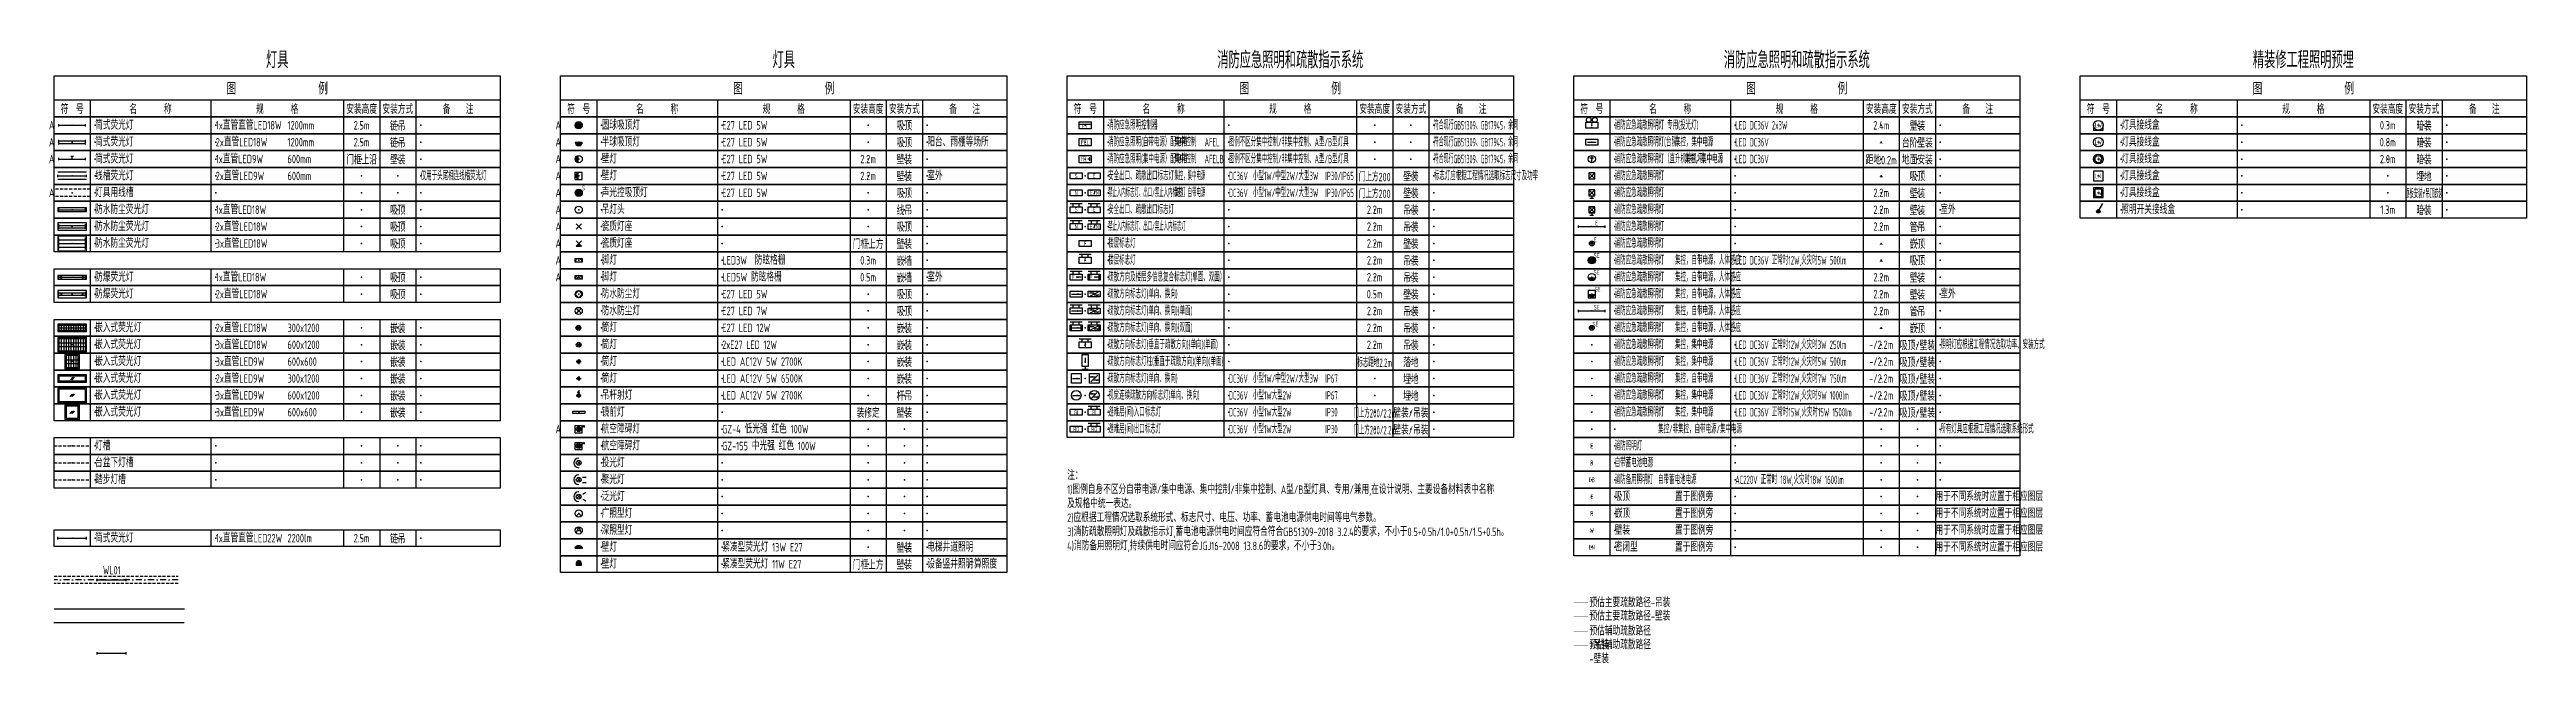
# Model space of a CAD drawing. Header units: millimetres. Extents: x -1040173 to 349982, y -145921 to 298175.
# Drawn here: x -524307 to -421618, y -17282 to 7806 of the extents above; entities that cross this region are included whole.
import ezdxf
from ezdxf.enums import TextEntityAlignment as Align

# ---------------------------------------------------------------- set-up
doc = ezdxf.new("R2010")
doc.units = ezdxf.units.MM
doc.header["$LTSCALE"] = 500
doc.header["$MEASUREMENT"] = 0
doc.linetypes.add('DASHDOT', pattern=[1, 0.5, -0.25, 0, -0.25])
doc.linetypes.add('HIDDEN', pattern=[0.375, 0.25, -0.125])
doc.layers.get('0').update_dxf_attribs({"color": 255, "linetype": 'CONTINUOUS'})
for name, color, linetype, plot in [('E-LANE-CENTER', 2, 'CONTINUOUS', False), ('E-LITE-CENTER', 5, 'DASHDOT', False), ('E-LITE-CENTER-JOIN', 1, 'CONTINUOUS', False), ('预估主要疏散路径-吊装', 96, 'HIDDEN', False), ('预估主要疏散路径-壁装', 96, 'CONTINUOUS', False), ('预估辅助疏散路径-吊装', 71, 'HIDDEN', False), ('预估辅助疏散路径-壁装', 71, 'CONTINUOUS', False)]:
    doc.layers.add(name, color=color, linetype=linetype, plot=plot)
for name, color, linetype in [('E-LITE-DEVC', 3, 'CONTINUOUS'), ('E-LITE-LITE', 3, 'CONTINUOUS'), ('E-LITE-LITE2', 3, 'HIDDEN'), ('E-POWR-EQPM', 3, 'CONTINUOUS'), ('E-UNIV-DIAG', 2, 'CONTINUOUS'), ('E-UNIV-EL', 140, 'CONTINUOUS'), ('E-UNIV-EL2', 40, 'HIDDEN'), ('E-UNIV-NOTE', 6, 'CONTINUOUS')]:
    doc.layers.add(name, color=color, linetype=linetype)
doc.styles.add('TH-STYLE3', font='tssdeng.shx', dxfattribs={"width": 0.7, "bigfont": 'tssdchn.shx'})

msp = doc.modelspace()

# ---------------------------------------------------------------- texts
at = {"layer": 'E-LITE-LITE', "style": 'TH-STYLE3', "width": 0.7}
for s, p in [('B', (-460368, -9336)), ('E', (-460368, -8636)), ('EB', (-460368, -10036)), ('C', (-460368, -10736)), ('W', (-460368, -12136)), ('R', (-460368, -11436)), ('EN', (-460368, -12836))]:
    msp.add_text(s, height=200, dxfattribs=at).set_placement(p, align=Align.MIDDLE)
at = {"layer": 'E-UNIV-NOTE', "style": 'TH-STYLE3'}
for s, height, width, p in [('灯具', 700, 0.7, (-514868, 7414)), ('灯具', 700, 0.7, (-493868, 7414)), ('消防应急照明和疏散指示系统', 700, 0.7, (-472868, 7414)), ('消防应急照明和疏散指示系统', 700, 0.7, (-451868, 7414)), ('精装修工程照明预埋', 700, 0.7, (-430868, 7414)), ('A', 350, 0.7, (-524218, 4664)), ('A', 350, 0.7, (-524218, 3964)), ('A', 350, 0.7, (-503218, 4664)), ('A', 350, 0.7, (-503218, 3964)), ('0.8m', 350, 0.7, (-427368, 3964)), ('0.3m', 350, 0.7, (-427368, 4664)), ('暗装', 350, 0.7, (-425868, 4664)), ('暗装', 350, 0.7, (-425868, 3964)), ('A', 350, 0.7, (-524218, 3264)), ('A', 350, 0.7, (-503218, 3264)), ('2.0m', 350, 0.7, (-427368, 3264)), ('暗装', 350, 0.7, (-425868, 3264)), ('A', 350, 0.7, (-503218, 2564)), ('顶板安装/吊顶嵌装', 350, 0.4, (-425868, 1864)), ('埋地', 350, 0.7, (-425868, 2564)), ('A', 350, 0.7, (-524218, 1864)), ('A', 350, 0.7, (-503218, 1864)), ('A', 350, 0.7, (-503218, 1164)), ('1.3m', 350, 0.7, (-427368, 1164)), ('暗装', 350, 0.7, (-425868, 1164)), ('A', 350, 0.7, (-503218, 464)), ('A', 350, 0.7, (-503218, -236)), ('A', 350, 0.7, (-503218, -936)), ('A', 350, 0.7, (-503218, -1636)), ('A', 350, 0.7, (-503218, -7936))]:
    msp.add_text(s, height=height, dxfattribs=dict(at, width=width)).set_placement(p, align=Align.MIDDLE)
at = {"layer": 'E-UNIV-NOTE', "linetype": 'Continuous', "style": 'TH-STYLE3'}
for s, width, p in [('简式荧光灯', 0.7, (-522418, 4664)), ('简式荧光灯', 0.7, (-522418, 3964)), ('1x直管直管LED18W', 0.7, (-517418, 4664)), ('2x直管LED18W', 0.7, (-517418, 3964)), ('1200mm', 0.7, (-514440, 4664)), ('1200mm', 0.7, (-514440, 3964)), ('半球吸顶灯', 0.7, (-501418, 3964)), ('圆球吸顶灯', 0.7, (-501418, 4664)), ('E27 LED 5W', 0.7, (-496418, 4664)), ('E27 LED 5W', 0.7, (-496418, 3964)), ('阳台、雨棚等场所', 0.7, (-487918, 3964)), ('消防应急照明控制器', 0.5, (-480418, 4664)), ('消防应急照明(自带电源）配电箱', 0.5, (-480418, 3964)), ('集中控制', 0.5, (-477668, 3964)), ('AFEL', 0.5, (-476418, 3964)), ('符合现行GB51309、GB17945，余同', 0.45, (-466918, 4664)), ('符合现行GB51309、GB17945，余同', 0.45, (-466918, 3964)), ('消防应急疏散照明灯 专用(投光灯)', 0.5, (-459418, 4664)), ('消防应急疏散照明灯(台阶）', 0.5, (-459418, 3964)), ('集控，集中电源', 0.5, (-456918, 3964)), ('LED DC36V 2x3W', 0.5, (-454418, 4664)), ('LED DC36V', 0.5, (-454418, 3964)), ('灯具接线盒', 0.7, (-438418, 4664)), ('灯具接线盒', 0.7, (-438418, 3964)), ('简式荧光灯', 0.7, (-522418, 3264)), ('1x直管LED9W', 0.7, (-517418, 3264)), ('600mm', 0.7, (-514440, 3264)), ('壁灯', 0.7, (-501418, 3264)), ('E27 LED 5W', 0.7, (-496418, 3264)), ('消防应急照明(集中电源）配电箱', 0.5, (-480418, 3264)), ('集中控制', 0.5, (-477668, 3264)), ('AFELB', 0.5, (-476418, 3264)), ('符合现行GB51309、GB17945，余同', 0.45, (-466918, 3264)), ('消防应急疏散照明灯（直升机停机坪）', 0.5, (-459418, 3264)), ('集控，集中电源', 0.5, (-456518, 3264)), ('LED DC36V', 0.5, (-454418, 3264)), ('灯具接线盒', 0.7, (-438418, 3264)), ('灯具用线槽', 0.7, (-522418, 1864)), ('线槽荧光灯', 0.7, (-522418, 2564)), ('2x直管LED9W', 0.7, (-517418, 2564)), ('600mm', 0.7, (-514440, 2564)), ('仅用于头尾相连线槽荧光灯', 0.5, (-508918, 2564)), ('壁灯', 0.7, (-501418, 2564)), ('声光控吸顶灯', 0.7, (-501418, 1864)), ('E27 LED 5W', 0.7, (-496418, 2564)), ('室外', 0.7, (-487918, 2564)), ('禁止入内标志灯、出口/禁止入内标志灯', 0.4, (-480418, 1864)), ('安全出口、疏散出口标志灯', 0.5, (-480418, 2564)), ('集控，集中电源', 0.4, (-477668, 2564)), ('集控，自带电源', 0.4, (-477668, 1864)), ('DC36V', 0.5, (-475418, 2564)), ('小型1W/中型2W/大型3W', 0.5, (-474418, 2564)), ('小型1W/中型2W/大型3W', 0.5, (-474418, 1864)), ('IP30/IP65', 0.5, (-471418, 2564)), ('消防应急疏散照明灯', 0.5, (-459418, 2564)), ('消防应急疏散照明灯', 0.5, (-459418, 1864)), ('灯具接线盒', 0.7, (-438418, 2564)), ('灯具接线盒', 0.7, (-438418, 1864)), ('防水防尘荧光灯', 0.7, (-522418, 1164)), ('1x直管LED18W', 0.7, (-517418, 1164)), ('吊灯头', 0.7, (-501418, 1164)), ('E27 LED 5W', 0.7, (-496418, 1864)), ('安全出口、疏散出口标志灯', 0.5, (-480418, 1164)), ('DC36V', 0.5, (-475418, 1864)), ('IP30/IP65', 0.5, (-471418, 1864)), ('消防应急疏散照明灯', 0.5, (-459418, 1164)), ('室外', 0.7, (-445918, 1164)), ('防水防尘荧光灯', 0.7, (-522418, 464)), ('2x直管LED18W', 0.7, (-517418, 464)), ('瓷质灯座', 0.7, (-501418, 464)), ('禁止入内标志灯、出口/禁止入内标志灯', 0.4, (-480418, 464)), ('消防应急疏散照明灯', 0.5, (-459418, 464)), ('防水防尘荧光灯', 0.7, (-522418, -236)), ('3x直管LED18W', 0.7, (-517418, -236)), ('脚灯', 0.7, (-501418, -936)), ('瓷质灯座', 0.7, (-501418, -236)), ('LED3W  防眩格栅', 0.7, (-496418, -936)), ('楼层标志灯', 0.5, (-480418, -236)), ('楼层标志灯', 0.5, (-480418, -936)), ('消防应急疏散照明灯', 0.5, (-459418, -236)), ('消防应急疏散照明灯', 0.5, (-459418, -936)), ('集控，自带电源，人体感应', 0.5, (-456918, -936)), ('LED DC36V 正常时12W,火灾时5W 500lm', 0.5, (-454418, -936)), ('防爆荧光灯', 0.7, (-522418, -1636)), ('1x直管LED18W', 0.7, (-517418, -1636)), ('脚灯', 0.7, (-501418, -1636)), ('LED5W 防眩格栅', 0.7, (-496418, -1636)), ('室外', 0.7, (-487918, -1636)), ('疏散方向及楼层多信息复合标志灯(单面、双面）', 0.5, (-480418, -1636)), ('消防应急疏散照明灯', 0.5, (-459418, -1636)), ('集控，自带电源，人体感应', 0.5, (-456918, -1636)), ('防爆荧光灯', 0.7, (-522418, -2336)), ('2x直管LED18W', 0.7, (-517418, -2336)), ('防水防尘灯', 0.7, (-501418, -2336)), ('防水防尘灯', 0.7, (-501418, -3036)), ('E27 LED 5W', 0.7, (-496418, -2336)), ('E27 LED 7W', 0.7, (-496418, -3036)), ('疏散方向标志灯(单向、换向)', 0.5, (-480418, -2336)), ('疏散方向标志灯(单向、换向)(单面)', 0.5, (-480418, -3036)), ('消防应急疏散照明灯', 0.5, (-459418, -2336)), ('消防应急疏散照明灯', 0.5, (-459418, -3036)), ('集控，自带电源，人体感应', 0.5, (-456918, -2336)), ('集控，自带电源，人体感应', 0.5, (-456918, -3036)), ('室外', 0.7, (-445918, -2336)), ('嵌入式荧光灯', 0.7, (-522418, -3736)), ('2x直管LED18W', 0.7, (-517418, -3736)), ('300x1200', 0.7, (-514440, -3736)), ('筒灯', 0.7, (-501418, -3736)), ('E27 LED 12W', 0.7, (-496418, -3736)), ('疏散方向标志灯(单向、换向)(双面)', 0.5, (-480418, -3736)), ('消防应急疏散照明灯', 0.5, (-459418, -3736)), ('集控，自带电源，人体感应', 0.5, (-456918, -3736)), ('嵌入式荧光灯', 0.7, (-522418, -4436)), ('嵌入式荧光灯', 0.7, (-522418, -5136)), ('3x直管LED18W', 0.7, (-517418, -4436)), ('3x直管LED9W', 0.7, (-517418, -5136)), ('600x1200', 0.7, (-514440, -4436)), ('600x600', 0.7, (-514440, -5136)), ('筒灯', 0.7, (-501418, -4436)), ('筒灯', 0.7, (-501418, -5136)), ('2xE27 LED 12W', 0.6, (-496418, -4436)), ('LED AC12V 5W 2700K', 0.7, (-496418, -5136)), ('疏散方向标志灯(垂直于疏散方向)(单向)(单面)', 0.5, (-480418, -4436)), ('疏散方向标志灯柱(垂直于疏散方向)(单向)(单面)', 0.5, (-480418, -5136)), ('消防应急疏散照明灯', 0.5, (-459418, -4436)), ('消防应急疏散照明灯', 0.5, (-459418, -5136)), ('集控，集中电源', 0.5, (-456918, -4436)), ('集控，集中电源', 0.5, (-456918, -5136)), ('LED DC36V 正常时12W,火灾时3W 250lm', 0.5, (-454418, -4436)), ('LED DC36V 正常时12W,火灾时5W 500lm', 0.5, (-454418, -5136)), ('嵌入式荧光灯', 0.7, (-522418, -5836)), ('2x直管LED9W', 0.7, (-517418, -5836)), ('300x1200', 0.7, (-514440, -5836)), ('筒灯', 0.7, (-501418, -5836)), ('LED AC12V 5W 6500K', 0.7, (-496418, -5836)), ('疏散方向标志灯(单向、换向)', 0.5, (-480418, -5836)), ('DC36V', 0.5, (-475418, -5836)), ('小型1W/中型2W/大型3W', 0.5, (-474418, -5836)), ('IP67', 0.5, (-471418, -5836)), ('消防应急疏散照明灯', 0.5, (-459418, -5836)), ('集控，自带电源', 0.5, (-456918, -5836)), ('LED DC36V 正常时12W,火灾时7W 750lm', 0.5, (-454418, -5836)), ('嵌入式荧光灯', 0.7, (-522418, -6536)), ('嵌入式荧光灯', 0.7, (-522418, -7236)), ('3x直管LED9W', 0.7, (-517418, -6536)), ('3x直管LED9W', 0.7, (-517418, -7236)), ('600x1200', 0.7, (-514440, -6536)), ('600x600', 0.7, (-514440, -7236)), ('镜前灯', 0.7, (-501418, -7236)), ('吊杆射灯', 0.7, (-501418, -6536)), ('LED AC12V 5W 2700K', 0.7, (-496418, -6536)), ('避难层(间)入口标志灯', 0.5, (-480418, -7236)), ('视觉连续疏散方向标志灯(单向、换向)', 0.5, (-480418, -6536)), ('DC36V', 0.5, (-475418, -6536)), ('DC36V', 0.5, (-475418, -7236)), ('小型1W大型2W', 0.5, (-474418, -6536)), ('小型1W大型2W', 0.5, (-474418, -7236)), ('IP67', 0.5, (-471418, -6536)), ('IP30', 0.5, (-471418, -7236)), ('消防应急疏散照明灯', 0.5, (-459418, -6536)), ('消防应急疏散照明灯', 0.5, (-459418, -7236)), ('集控，集中电源', 0.5, (-456918, -6536)), ('集控，集中电源', 0.5, (-456918, -7236)), ('LED DC36V 正常时12W,火灾时9W 1000lm', 0.5, (-454418, -6536)), ('LED DC36V 正常时15W,火灾时15W 1500lm', 0.5, (-454418, -7236)), ('航空障碍灯', 0.7, (-501418, -7936)), ('GZ-4 低光强 红色 100W', 0.7, (-496418, -7936)), ('避难层(间)出口标志灯', 0.5, (-480418, -7936)), ('DC36V', 0.5, (-475418, -7936)), ('小型1W大型2W', 0.5, (-474418, -7936)), ('IP30', 0.5, (-471418, -7936)), ('集控/非集控，自带电源/集中电源', 0.5, (-457618, -7936)), ('灯槽', 0.7, (-522418, -8636)), ('台盆下灯槽', 0.7, (-522418, -9336)), ('航空障碍灯', 0.7, (-501418, -8636)), ('投光灯', 0.7, (-501418, -9336)), ('GZ-155 中光强 红色 100W', 0.7, (-496418, -8636)), ('消防照明灯', 0.5, (-459418, -8636)), ('自带蓄电池电源', 0.5, (-459418, -9336)), ('踏步灯槽', 0.7, (-522418, -10036)), ('聚光灯', 0.7, (-501418, -10036)), ('消防备用照明灯', 0.5, (-459418, -10036)), ('自带蓄电池电源', 0.5, (-457618, -10036)), ('AC220V 正常时 18W,火灾时18W 1600lm', 0.5, (-454418, -10036)), ('广照型灯', 0.7, (-501418, -11436)), ('泛光灯', 0.7, (-501418, -10736)), ('简式荧光灯', 0.7, (-522418, -12457)), ('1x直管直管LED22W', 0.7, (-517418, -12457)), ('2200lm', 0.7, (-514440, -12457)), ('深照型灯', 0.7, (-501418, -12136)), ('壁灯', 0.7, (-501418, -12836)), ('壁灯', 0.7, (-501418, -13536)), ('紧凑型荧光灯 13W E27', 0.7, (-496418, -12836)), ('紧凑型荧光灯 11W E27', 0.7, (-496418, -13536)), ('设备竖井照明', 0.7, (-487918, -13536)), ('电梯井道照明', 0.7, (-487918, -12836))]:
    msp.add_text(s, height=350, dxfattribs=dict(at, width=width)).set_placement(p, align=Align.MIDDLE_LEFT)
for s, width, p in [('2.5m', 0.7, (-511368, 4664)), ('2.5m', 0.7, (-511368, 3964)), ('链吊', 0.7, (-509868, 4664)), ('链吊', 0.7, (-509868, 3964)), ('吸顶', 0.7, (-488868, 4664)), ('吸顶', 0.7, (-488868, 3964)), ('2.4m', 0.7, (-448368, 4664)), ('台阶壁装', 0.7, (-446868, 3964)), ('壁装', 0.7, (-446868, 4664)), ('门框上沿', 0.7, (-511368, 3264)), ('壁装', 0.7, (-509868, 3264)), ('2.2m', 0.7, (-490368, 3264)), ('壁装', 0.7, (-488868, 3264)), ('距地0.2m', 0.7, (-448368, 3264)), ('-', 0.7, (-448368, 3964)), ('地面安装', 0.7, (-446868, 3264)), ('2.2m', 0.7, (-490368, 2564)), ('壁装', 0.7, (-488868, 2564)), ('门上方200', 0.6, (-469368, 2564)), ('门上方200', 0.6, (-469368, 1864)), ('壁装', 0.7, (-467868, 2564)), ('壁装', 0.7, (-467868, 1864)), ('-', 0.7, (-448368, 2564)), ('壁装', 0.7, (-446868, 1864)), ('吸顶', 0.7, (-446868, 2564)), ('吸顶', 0.7, (-509868, 1164)), ('线吊', 0.7, (-488868, 1164)), ('吸顶', 0.7, (-488868, 1864)), ('2.2m', 0.7, (-469368, 1164)), ('吊装', 0.7, (-467868, 1164)), ('2.2m', 0.7, (-448368, 1864)), ('2.2m', 0.7, (-448368, 1164)), ('壁装', 0.7, (-446868, 1164)), ('吸顶', 0.7, (-509868, 464)), ('吸顶', 0.7, (-488868, 464)), ('2.2m', 0.7, (-469368, 464)), ('吊装', 0.7, (-467868, 464)), ('2.2m', 0.7, (-448368, 464)), ('管吊', 0.7, (-446868, 464)), ('吸顶', 0.7, (-509868, -236)), ('门框上方', 0.7, (-490368, -236)), ('0.3m', 0.7, (-490368, -936)), ('壁装', 0.7, (-488868, -236)), ('嵌墙', 0.7, (-488868, -936)), ('2.2m', 0.7, (-469368, -236)), ('2.2m', 0.7, (-469368, -936)), ('壁装', 0.7, (-467868, -236)), ('吊装', 0.7, (-467868, -936)), ('-', 0.7, (-448368, -236)), ('-', 0.7, (-448368, -936)), ('嵌顶', 0.7, (-446868, -236)), ('吸顶', 0.7, (-446868, -936)), ('吸顶', 0.7, (-509868, -1636)), ('0.5m', 0.7, (-490368, -1636)), ('嵌墙', 0.7, (-488868, -1636)), ('嵌墙', 0.7, (-488868, -1636)), ('2.2m', 0.7, (-469368, -1636)), ('吊装', 0.7, (-467868, -1636)), ('2.2m', 0.7, (-448368, -1636)), ('壁装', 0.7, (-446868, -1636)), ('吸顶', 0.7, (-509868, -2336)), ('吸顶', 0.7, (-488868, -2336)), ('吸顶', 0.7, (-488868, -3036)), ('0.5m', 0.7, (-469368, -2336)), ('2.2m', 0.7, (-469368, -3036)), ('壁装', 0.7, (-467868, -2336)), ('吊装', 0.7, (-467868, -3036)), ('2.2m', 0.7, (-448368, -2336)), ('2.2m', 0.7, (-448368, -3036)), ('壁装', 0.7, (-446868, -2336)), ('管吊', 0.7, (-446868, -3036)), ('嵌装', 0.7, (-509868, -3736)), ('嵌装', 0.7, (-488868, -3736)), ('2.2m', 0.7, (-469368, -3736)), ('吊装', 0.7, (-467868, -3736)), ('-', 0.7, (-448368, -3736)), ('嵌顶', 0.7, (-446868, -3736)), ('嵌装', 0.7, (-509868, -4436)), ('嵌装', 0.7, (-509868, -5136)), ('嵌装', 0.7, (-488868, -4436)), ('嵌装', 0.7, (-488868, -5136)), ('标志距地2.2m', 0.5, (-469368, -5136)), ('2.2m', 0.7, (-469368, -4436)), ('落地', 0.7, (-467868, -5136)), ('吊装', 0.7, (-467868, -4436)), ('-/2.2m', 0.7, (-448368, -4436)), ('-/2.2m', 0.7, (-448368, -5136)), ('吸顶/壁装', 0.7, (-446868, -4436)), ('吸顶/壁装', 0.7, (-446868, -5136)), ('嵌装', 0.7, (-509868, -5836)), ('嵌装', 0.7, (-488868, -5836)), ('埋地', 0.7, (-467868, -5836)), ('-/2.2m', 0.7, (-448368, -5836)), ('吸顶/壁装', 0.7, (-446868, -5836)), ('嵌装', 0.7, (-509868, -6536)), ('嵌装', 0.7, (-509868, -7236)), ('装修定', 0.7, (-490368, -7236)), ('杆吊', 0.7, (-488868, -6536)), ('壁装', 0.7, (-488868, -7236)), ('门上方200/2.2m', 0.5, (-469368, -7236)), ('壁装/吊装', 0.7, (-467868, -7236)), ('埋地', 0.7, (-467868, -6536)), ('-/2.2m', 0.7, (-448368, -6536)), ('-/2.2m', 0.7, (-448368, -7236)), ('吸顶/壁装', 0.7, (-446868, -6536)), ('吸顶/壁装', 0.7, (-446868, -7236)), ('门上方200/2.2m', 0.5, (-469368, -7936)), ('壁装/吊装', 0.7, (-467868, -7936)), ('2.5m', 0.7, (-511368, -12457)), ('链吊', 0.7, (-509868, -12457)), ('门框上方', 0.7, (-490368, -13536)), ('壁装', 0.7, (-488868, -12836)), ('壁装', 0.7, (-488868, -13536))]:
    msp.add_text(s, height=350, dxfattribs=dict(at, width=width)).set_placement(p, align=Align.MIDDLE)
at = {"layer": 'E-UNIV-NOTE', "color": 1, "style": 'TH-STYLE3'}
for s, width, p in [('图例不区分集中控制/非集中控制、A型/B型灯具', 0.5, (-475418, 3964)), ('图例不区分集中控制/非集中控制、A型/B型灯具', 0.5, (-475418, 3264)), ('标志灯应根据工程情况选取标志尺寸及功率', 0.5, (-466918, 2564)), ('照明灯应根据工程情况选取功率、安装方式', 0.5, (-445918, -4436)), ('所有灯具应根据工程情况选取系统形式', 0.5, (-445918, -7936)), ('置于图例旁', 0.7, (-456918, -10736)), ('置于图例旁', 0.7, (-456918, -11436)), ('用于不同系统时应置于相应图层', 0.7, (-446118, -10736)), ('用于不同系统时应置于相应图层', 0.7, (-446118, -11436)), ('置于图例旁', 0.7, (-456918, -12136)), ('用于不同系统时应置于相应图层', 0.7, (-446118, -12136)), ('计算照度', 0.7, (-486297, -13536)), ('置于图例旁', 0.7, (-456918, -12836)), ('用于不同系统时应置于相应图层', 0.7, (-446118, -12836))]:
    msp.add_text(s, height=350, dxfattribs=dict(at, width=width)).set_placement(p, align=Align.MIDDLE_LEFT)
at = {"layer": 'E-UNIV-NOTE', "style": 'TH-STYLE3', "width": 0.7}
for s, p in [('照明开关接线盒', (-438418, 1164)), ('嵌顶', (-459418, -11436)), ('吸顶', (-459418, -10736)), ('壁装', (-459418, -12136)), ('密闭型', (-459418, -12836))]:
    msp.add_text(s, height=350, dxfattribs=at).set_placement(p, align=Align.MIDDLE_LEFT)
at = {"layer": 'E-UNIV-NOTE', "color": 6, "style": 'TH-STYLE3', "width": 0.65}
msp.add_text('WL01', height=350, rotation=360, dxfattribs=at).set_placement((-521727, -13790), align=Align.MIDDLE_CENTER)
at = {"layer": 'E-UNIV-NOTE', "insert": (-482118, -9686), "char_height": 350, "attachment_point": 1, "style": 'TH-STYLE3'}
msp.add_mtext_dynamic_manual_height_columns('{\\W0.7;注：\\P1)图例自身不区分自带电源/集中电源、集中控制/非集中控制、A型/B型灯具、专用/兼用,在设计说明、主要设备材料表中名称及规格中统一表达。\\P2)应根据工程情况选取系统形式、标志尺寸、电压、功率、蓄电池电源供电时间等电气参数。\\P3)消防疏散照明灯及疏散指示灯,蓄电池电源供电时间应符合符合GB51309-2018 3.2.4的要求，不小于0.5+0.5h/1.0+0.5h/1.5+0.5h。\\P4)消防备用照明灯,持续供电时间应符合JGJ16-2008 13.8.6的要求，不小于3.0h。}', width=17880.07, gutter_width=900, heights=[0], dxfattribs=at)
at = {"layer": '预估主要疏散路径-吊装', "linetype": 'HIDDEN', "insert": (-460465, -14964), "char_height": 350, "width": 3807.13, "attachment_point": 1, "style": 'TH-STYLE3'}
msp.add_mtext('预估主要疏散路径-吊装', dxfattribs=at)
at = {"layer": '预估主要疏散路径-壁装', "insert": (-460465, -15521), "char_height": 350, "width": 3218.69, "attachment_point": 1, "style": 'TH-STYLE3'}
msp.add_mtext('预估主要疏散路径-壁装', dxfattribs=at)
at = {"layer": '预估辅助疏散路径-吊装', "insert": (-460465, -16140), "char_height": 350, "width": 2707.47, "attachment_point": 1, "style": 'TH-STYLE3'}
msp.add_mtext('预估辅助疏散路径-吊装', dxfattribs=at)
at = {"layer": '预估辅助疏散路径-壁装', "insert": (-460465, -16709), "char_height": 350, "width": 2707.47, "attachment_point": 1, "style": 'TH-STYLE3'}
msp.add_mtext('预估辅助疏散路径-壁装', dxfattribs=at)

# ---------------------------------------------------------------- blocks, each defined once
blk = doc.blocks.new('E-BKTS2')
for p, q in [((0, 0), (185, 0)), ((0, -7), (0, 0)), ((185, 0), (185, -7)), ((185, -7), (0, -7))]:
    blk.add_line(p, q)
at = {"linetype": 'Continuous'}
for p, q in [((15, 0), (15, -7)), ((65, 0), (65, -7)), ((120, 0), (120, -7)), ((135, 0), (135, -7)), ((150, 0), (150, -7))]:
    blk.add_line(p, q, dxfattribs=at)
for p in [(7.5, -3.5), (17, -3.5), (67, -3.5), (127.5, -3.5), (142.5, -3.5), (152, -3.5)]:
    blk.add_point(p, dxfattribs=at)
blk = doc.blocks.new('E-BL308')
blk.add_lwpolyline([(-1.5, 0.75), (1.5, 0.75), (1.5, -0.75), (-1.5, -0.75)], close=True)
at = {"layer": 'E-UNIV-EL'}
blk.add_arc((0, -0.75), 1.5, 0, 180, dxfattribs=at)
blk = doc.blocks.new('E-BL301')
blk.add_circle((0, 0), 1.5)
blk = doc.blocks.new('E-BL309')
for p, q in [((-1.1, -1.1), (1.1, 1.1)), ((1.1, -1.1), (-1.1, 1.1))]:
    blk.add_line(p, q)
blk = doc.blocks.new('E-BL023')
for p, q in [((-5.5, -2.5), (-5.5, 2.5)), ((-5.5, 1.5), (5.5, 1.5)), ((-5.5, 0), (5.5, 0)), ((5.5, -2.5), (5.5, 2.5)), ((-5.5, -1.5), (5.5, -1.5))]:
    blk.add_line(p, q)
blk.add_lwpolyline([(6, -3), (6, 3), (-6, 3), (-6, -3)], close=True)
blk = doc.blocks.new('E-BL002')
for p, q in [((-5.5, -1), (-5.5, 1)), ((-5.5, 0.5), (5.5, 0.5)), ((5.5, -1), (5.5, 1)), ((-5.5, -0.5), (5.5, -0.5))]:
    blk.add_line(p, q)
blk = doc.blocks.new('E-BL001')
for p, q in [((-5.5, -0.5), (-5.5, 0.5)), ((-5.5, 0), (5.5, 0)), ((5.5, -0.5), (5.5, 0.5))]:
    blk.add_line(p, q)
blk = doc.blocks.new('E-BL306')
at = {"const_width": 1.5}
blk.add_lwpolyline([(0, 0.75, 1), (0, -0.75, 1)], format="xyb", dxfattribs=at)
blk.add_circle((0, 0), 1.5)
blk = doc.blocks.new('E-BL016')
for p, q in [((-5.5, -1), (-5.5, 1)), ((-5.5, 0.5), (5.5, 0.5)), ((-4.5, -0.5), (-4.5, 0.5)), ((-4.25, -0.5), (-4.25, 0.5)), ((4.25, -0.5), (4.25, 0.5)), ((4.5, -0.5), (4.5, 0.5)), ((5.5, -1), (5.5, 1)), ((-5.5, -0.5), (5.5, -0.5))]:
    blk.add_line(p, q)
blk.add_lwpolyline([(6, -1.5), (6, 1.5), (-6, 1.5), (-6, -1.5)], close=True)
blk = doc.blocks.new('E-BL302-2')
blk.add_line((-1.5, 0), (1.5, 0))
at = {"const_width": 1.5}
blk.add_lwpolyline([(-0.75, 0, 1), (0.75, 0, 1)], format="xyb", dxfattribs=at)
blk.add_arc((0, 0), 1.5, 180, 0)
blk = doc.blocks.new('E-BL302-3')
at = {"const_width": 1.5}
blk.add_lwpolyline([(-0.75, 0, 1), (0.75, 0, 1)], format="xyb", close=True, dxfattribs=at)
blk.add_circle((0, 0), 1.5)
at = {"layer": 'E-UNIV-EL', "style": 'TH-STYLE3', "width": 0.7}
blk.add_attdef('T', text='', height=2, dxfattribs=at).set_placement((2, 2), align=Align.MIDDLE)
blk = doc.blocks.new('E-BL063')
blk.add_lwpolyline([(3, -3), (3, 3), (-3, 3), (-3, -3)], close=True)
at = {"layer": 'E-UNIV-EL'}
for p, q in [((0, 0.5), (-1, -0.5)), ((0.5, 0.5), (-0.5, -0.5)), ((1, 0.5), (0, -0.5))]:
    blk.add_line(p, q, dxfattribs=at)
blk.add_lwpolyline([(2.5, -2.5), (2.5, 2.5), (-2.5, 2.5), (-2.5, -2.5)], close=True, dxfattribs=at)
blk = doc.blocks.new('E-BL053')
blk.add_lwpolyline([(6, 3), (-6, 3), (-6, -3), (6, -3)], close=True)
at = {"layer": 'E-UNIV-EL'}
for p, q in [((0, 0.5), (-1, -0.5)), ((0.5, 0.5), (-0.5, -0.5)), ((1, 0.5), (0, -0.5))]:
    blk.add_line(p, q, dxfattribs=at)
blk.add_lwpolyline([(5.5, 2.5), (-5.5, 2.5), (-5.5, -2.5), (5.5, -2.5)], close=True, dxfattribs=at)
blk = doc.blocks.new('E-BL042')
for p, q in [((-0.2, 1.5), (3.6, 1.5)), ((0, 1.5), (2.5, 1.5)), ((0, 1.5), (2.7, 1.5))]:
    blk.add_line(p, q)
blk.add_lwpolyline([(6, -1.5), (6, 1.5), (-6, 1.5), (-6, -1.5)], close=True)
at = {"layer": 'E-UNIV-EL'}
for p, q in [((0.3, 0.5), (-0.7, -0.5)), ((0.8, 0.5), (-0.2, -0.5))]:
    blk.add_line(p, q, dxfattribs=at)
blk.add_lwpolyline([(-5.5, -1), (5.5, -1), (5.5, 1), (-5.5, 1)], close=True, dxfattribs=at)
blk = doc.blocks.new('E-BL066')
blk.add_lwpolyline([(3, -3), (3, 3), (-3, 3), (-3, -3)], close=True)
at = {"layer": 'E-UNIV-EL'}
for p, q in [((-2.5, 0.8), (2.5, 0.8)), ((-1.5, 2.5), (-1.5, -2.5)), ((-0.5, 2.5), (-0.5, -2.5)), ((0.5, 2.5), (0.5, -2.5)), ((1.5, 2.5), (1.5, -2.5)), ((-2.5, -0.8), (2.5, -0.8))]:
    blk.add_line(p, q, dxfattribs=at)
blk.add_lwpolyline([(2.5, -2.5), (2.5, 2.5), (-2.5, 2.5), (-2.5, -2.5)], close=True, dxfattribs=at)
blk = doc.blocks.new('E-BL056')
blk.add_lwpolyline([(6, 3), (-6, 3), (-6, -3), (6, -3)], close=True)
at = {"layer": 'E-UNIV-EL'}
for p, q in [((-5.5, 0.8), (5.5, 0.8)), ((-4.5, 2.5), (-4.5, -2.5)), ((-3.5, 2.5), (-3.5, -2.5)), ((-2.5, 2.5), (-2.5, -2.5)), ((-1.5, 2.5), (-1.5, -2.5)), ((-0.5, 2.5), (-0.5, -2.5)), ((0.5, 2.5), (0.5, -2.5)), ((1.5, 2.5), (1.5, -2.5)), ((2.5, 2.5), (2.5, -2.5)), ((3.5, 2.5), (3.5, -2.5)), ((4.5, 2.5), (4.5, -2.5)), ((-5.5, -0.8), (5.5, -0.8))]:
    blk.add_line(p, q, dxfattribs=at)
blk.add_lwpolyline([(5.5, 2.5), (-5.5, 2.5), (-5.5, -2.5), (5.5, -2.5)], close=True, dxfattribs=at)
blk = doc.blocks.new('E-BL045')
for p, q in [((-0.2, 1.5), (3.6, 1.5)), ((0, 1.5), (2.7, 1.5)), ((0, 1.5), (2.5, 1.5))]:
    blk.add_line(p, q)
blk.add_lwpolyline([(6, -1.5), (6, 1.5), (-6, 1.5), (-6, -1.5)], close=True)
at = {"layer": 'E-UNIV-EL'}
for p, q in [((-5.5, 0), (5.5, 0)), ((-4.5, 1), (-4.5, -1)), ((-3.5, 1), (-3.5, -1)), ((-2.5, 1), (-2.5, -1)), ((-1.5, 1), (-1.5, -1)), ((-0.5, 1), (-0.5, -1)), ((0.5, 1), (0.5, -1)), ((1.5, 1), (1.5, -1)), ((2.5, 1), (2.5, -1)), ((3.5, 1), (3.5, -1)), ((4.5, 1), (4.5, -1))]:
    blk.add_line(p, q, dxfattribs=at)
blk.add_lwpolyline([(5.5, -1), (5.5, 1), (-5.5, 1), (-5.5, -1)], close=True, dxfattribs=at)
blk = doc.blocks.new('E-BL005')
for p, q in [((-5.5, -0.5), (-5.5, 0.5)), ((-5.5, 0), (5.5, 0)), ((0.5, 1), (-0.5, 1)), ((0, 0), (0, 1)), ((5.5, -0.5), (5.5, 0.5))]:
    blk.add_line(p, q)
blk = doc.blocks.new('E-BL071')
for p, q in [((-6, -0.5), (-6, 0.5)), ((-6, 0), (6, 0)), ((6, -0.5), (6, 0.5))]:
    blk.add_line(p, q)
at = {"layer": 'E-UNIV-EL2'}
for p, q in [((6, 1.5), (-6, 1.5)), ((6, -1.5), (-6, -1.5))]:
    blk.add_line(p, q, dxfattribs=at)
blk = doc.blocks.new('E-BL302')
at = {"const_width": 1.5}
blk.add_lwpolyline([(-0.75, 0, 1), (0.75, 0, 1)], format="xyb", close=True, dxfattribs=at)
blk.add_circle((0, 0), 1.5)
blk = doc.blocks.new('E-BL015')
for p, q in [((-5.5, -0.5), (-5.5, 0.5)), ((-5.5, 0), (5.5, 0)), ((-4.5, -0.5), (-4.5, 0.5)), ((-4.25, -0.5), (-4.25, 0.5)), ((4.25, -0.5), (4.25, 0.5)), ((4.5, -0.5), (4.5, 0.5)), ((5.5, -0.5), (5.5, 0.5))]:
    blk.add_line(p, q)
blk.add_lwpolyline([(6, -0.75), (6, 0.75), (-6, 0.75), (-6, -0.75)], close=True)
blk = doc.blocks.new('E-BL011')
for p, q in [((-5.5, -0.5), (-5.5, 0.5)), ((-5.5, 0), (5.5, 0)), ((5.5, -0.5), (5.5, 0.5))]:
    blk.add_line(p, q)
blk.add_lwpolyline([(6, -0.75), (6, 0.75), (-6, 0.75), (-6, -0.75)], close=True)
blk = doc.blocks.new('E-BL311')
for p, q in [((-1.1, -1.1), (1.1, 1.1)), ((1.1, -1.1), (-1.1, 1.1))]:
    blk.add_line(p, q)
at = {"const_width": 0.5}
blk.add_lwpolyline([(-0.3, 0, 1), (0.2, 0, 1)], format="xyb", close=True, dxfattribs=at)
blk.add_circle((0, 0), 1.5)
blk = doc.blocks.new('E-BL012')
for p, q in [((-5.5, -1), (-5.5, 1)), ((-5.5, 0.5), (5.5, 0.5)), ((5.5, -1), (5.5, 1)), ((-5.5, -0.5), (5.5, -0.5))]:
    blk.add_line(p, q)
blk.add_lwpolyline([(6, -1.5), (6, 1.5), (-6, 1.5), (-6, -1.5)], close=True)
blk = doc.blocks.new('E-BKTS1')
blk.add_line((0, -10), (185, -10))
at = {"linetype": 'Continuous'}
for p, q in [((15, -10), (15, -17)), ((65, -10), (65, -17)), ((120, -10), (120, -17)), ((135, -10), (135, -17)), ((150, -10), (150, -17))]:
    blk.add_line(p, q, dxfattribs=at)
blk.add_lwpolyline([(0, 0), (185, 0), (185, -17), (0, -17)], close=True)
at = {"layer": 'E-UNIV-NOTE', "style": 'TH-STYLE3', "width": 0.7}
for s, height, p in [('图                例', 5, (92.5, -5)), ('安装高度', 3.5, (127.5, -13.5)), ('安装方式', 3.5, (142.5, -13.5))]:
    blk.add_text(s, height=height, dxfattribs=at).set_placement(p, align=Align.MIDDLE)
at = {"layer": 'E-UNIV-NOTE', "linetype": 'Continuous', "style": 'TH-STYLE3', "width": 0.7}
for s, p in [('符  号', (7.5, -13.5)), ('名       称', (40, -13.5)), ('规       格', (92.5, -13.5)), ('备    注', (167.5, -13.5))]:
    blk.add_text(s, height=3.5, dxfattribs=at).set_placement(p, align=Align.MIDDLE)
blk = doc.blocks.new('E-BL203-1')
for p, q in [((-0.3, 1), (0, 2)), ((0, 2), (0, -1)), ((0.3, 1), (0, 2)), ((-1, 0), (1, 0))]:
    blk.add_line(p, q)
blk.add_circle((0, 0), 0.75)
at = {"layer": 'E-UNIV-EL'}
blk.add_circle((0, 0), 0.5, dxfattribs=at)
blk = doc.blocks.new('E-BL202')
blk.add_circle((0, 0), 1)
at = {"layer": 'E-UNIV-EL'}
blk.add_circle((0, 0), 0.5, dxfattribs=at)
blk = doc.blocks.new('E-BL204')
for p, q in [((-1, 0), (1, 0)), ((0, 1), (0, -1))]:
    blk.add_line(p, q)
blk.add_circle((0, 0), 0.5)
blk = doc.blocks.new('E-BL203')
for p, q in [((-1, 0), (1, 0)), ((0, 1), (0, -1))]:
    blk.add_line(p, q)
blk.add_circle((0, 0), 0.75)
at = {"layer": 'E-UNIV-EL'}
blk.add_circle((0, 0), 0.5, dxfattribs=at)
blk = doc.blocks.new('E-BL305')
blk.add_circle((0, 0), 1.5)
at = {"layer": 'E-UNIV-EL'}
blk.add_lwpolyline([(-1.5, 0), (0, -1.5), (1.5, 0), (0, 1.5)], close=True, dxfattribs=at)
blk = doc.blocks.new('E-BL201')
at = {"const_width": 0.5}
blk.add_lwpolyline([(-0.25, 0, 1), (0.25, 0, 1)], format="xyb", close=True, dxfattribs=at)
for radius in [1, 0.5]:
    blk.add_circle((0, 0), radius)
blk = doc.blocks.new('E-BL309-2')
for p, q in [((1.1, -1.1), (-1.1, 1.1)), ((-1.1, -1.1), (1.1, 1.1)), ((-1.1, -1.1), (1.1, -1.1))]:
    blk.add_line(p, q)
blk.add_solid([(-1.1, -1.1), (0, 0), (1.1, -1.1)])
blk = doc.blocks.new('E-BLITE90')
blk.add_lwpolyline([(-2, 0), (-2, -2), (2, -2), (2, 0)])
blk.add_circle((0, 0), 2)
at = {"layer": 'E-UNIV-EL', "style": 'TH-STYLE3', "width": 0.7}
blk.add_attdef('SOCKET', text='', height=2, dxfattribs=at).set_placement((0, 0), align=Align.MIDDLE)
blk = doc.blocks.new('E-BLITE91')
blk.add_circle((0, 0), 2)
at = {"layer": 'E-UNIV-EL', "style": 'TH-STYLE3', "width": 0.7}
blk.add_attdef('SOCKET', text='', height=2, dxfattribs=at).set_placement((0, 0), align=Align.MIDDLE)
blk = doc.blocks.new('E-BLITE91-1')
blk.add_circle((0, 0), 2)
at = {"layer": 'E-UNIV-EL'}
blk.add_circle((0, 0), 1.5, dxfattribs=at)
at = {"layer": 'E-UNIV-EL', "style": 'TH-STYLE3', "width": 0.7}
blk.add_attdef('SOCKET', text='', height=2, dxfattribs=at).set_placement((0, 0), align=Align.MIDDLE)
blk = doc.blocks.new('E-BLITE91-2')
blk.add_lwpolyline([(-2, 2), (-2, -2), (2, -2), (2, 2)], close=True)
at = {"layer": 'E-UNIV-EL', "style": 'TH-STYLE3', "width": 0.6}
blk.add_attdef('SOCKET', text='', height=2, dxfattribs=at).set_placement((0, 0), align=Align.MIDDLE)
blk = doc.blocks.new('E-BLITE91-3')
blk.add_lwpolyline([(-2, 2), (-2, -2), (2, -2), (2, 2)], close=True)
at = {"layer": 'E-UNIV-EL'}
blk.add_lwpolyline([(-1.5, 1.5), (-1.5, -1.5), (1.5, -1.5), (1.5, 1.5)], close=True, dxfattribs=at)
at = {"layer": 'E-UNIV-EL', "style": 'TH-STYLE3', "width": 0.7}
blk.add_attdef('SOCKET', text='', height=2, dxfattribs=at).set_placement((0, 0), align=Align.MIDDLE)
blk = doc.blocks.new('E-BFEL100')
blk.add_lwpolyline([(-2.5, 1.25), (2.5, 1.25), (2.5, -1.25), (-2.5, -1.25)], close=True)
at = {"layer": 'E-UNIV-EL', "style": 'TH-STYLE3', "width": 0.7}
blk.add_attdef('T', text='', height=1.8, dxfattribs=at).set_placement((0, 0), align=Align.MIDDLE)
blk = doc.blocks.new('E-BFEL101')
for p, q in [((-2.5, 2.5), (2.5, 2.5)), ((-1.25, 1.25), (-1.25, 2.5)), ((1.25, 1.25), (1.25, 2.5))]:
    blk.add_line(p, q)
blk.add_lwpolyline([(-2.5, 1.25), (2.5, 1.25), (2.5, -1.25), (-2.5, -1.25)], close=True)
at = {"layer": 'E-UNIV-EL', "style": 'TH-STYLE3', "width": 0.7}
blk.add_attdef('T', text='', height=1.8, dxfattribs=at).set_placement((0, 0), align=Align.MIDDLE)
blk = doc.blocks.new('E-BFEL200')
blk.add_lwpolyline([(-2.5, 1.25), (2.5, 1.25), (2.5, -1.25), (-2.5, -1.25)], close=True)
at = {"layer": 'E-UNIV-EL'}
blk.add_line((-2, 0), (2, 0), dxfattribs=at)
blk.add_lwpolyline([(0.5, 0, 0.75, 0, 0), (2, 0, 0, 0, 0)], format="xyseb", dxfattribs=at)
blk = doc.blocks.new('E-BFEL201')
for p, q in [((-2.5, 2.5), (2.5, 2.5)), ((-1.25, 1.25), (-1.25, 2.5)), ((1.25, 1.25), (1.25, 2.5))]:
    blk.add_line(p, q)
blk.add_lwpolyline([(-2.5, 1.25), (2.5, 1.25), (2.5, -1.25), (-2.5, -1.25)], close=True)
at = {"layer": 'E-UNIV-EL'}
blk.add_line((-2, 0), (2, 0), dxfattribs=at)
blk.add_lwpolyline([(0.5, 0, 0.75, 0, 0), (2, 0, 0, 0, 0)], format="xyseb", dxfattribs=at)
blk = doc.blocks.new('E-BFEL210')
blk.add_lwpolyline([(-2.5, 1.2), (2.5, 1.2), (2.5, -1.2), (-2.5, -1.2)], close=True)
at = {"layer": 'E-UNIV-EL'}
for p, q in [((-2, 0.5), (0, 0.5)), ((-1.8, -0.9), (1.8, 0.9)), ((2, -0.5), (0, -0.5))]:
    blk.add_line(p, q, dxfattribs=at)
for points in [[(-1.5, 0.5, 0.75, 0, 0), (0, 0.5, 0, 0, 0)], [(1.5, -0.5, 0.75, 0, 0), (0, -0.5, 0, 0, 0)]]:
    blk.add_lwpolyline(points, format="xyseb", dxfattribs=at)
blk = doc.blocks.new('E-BFEL211')
for p, q in [((-2.5, 2.5), (2.5, 2.5)), ((-1.2, 1.2), (-1.2, 2.5)), ((1.2, 1.2), (1.2, 2.5))]:
    blk.add_line(p, q)
blk.add_lwpolyline([(-2.5, 1.2), (2.5, 1.2), (2.5, -1.2), (-2.5, -1.2)], close=True)
at = {"layer": 'E-UNIV-EL'}
for p, q in [((-2, 0.5), (0, 0.5)), ((-1.8, -0.9), (1.8, 0.9)), ((2, -0.5), (0, -0.5))]:
    blk.add_line(p, q, dxfattribs=at)
for points in [[(-1.5, 0.5, 0.75, 0, 0), (0, 0.5, 0, 0, 0)], [(1.5, -0.5, 0.75, 0, 0), (0, -0.5, 0, 0, 0)]]:
    blk.add_lwpolyline(points, format="xyseb", dxfattribs=at)
blk = doc.blocks.new('E-BFEL110')
blk.add_lwpolyline([(-2.5, 1.25), (2.5, 1.25), (2.5, -1.25), (-2.5, -1.25)], close=True)
at = {"layer": 'E-UNIV-EL', "style": 'TH-STYLE3', "width": 0.7}
blk.add_attdef('T', text='', height=1.8, dxfattribs=at).set_placement((0, 0), align=Align.MIDDLE)
blk = doc.blocks.new('E-BFEL500')
blk.add_lwpolyline([(-2.5, 1.25), (2.5, 1.25), (2.5, -1.25), (-2.5, -1.25)], close=True)
for centre in [(-1.25, 2.25), (1.25, 2.25)]:
    blk.add_circle(centre, 1)
at = {"layer": 'E-UNIV-EL', "style": 'TH-STYLE3', "width": 0.7}
blk.add_attdef('T', text='', height=1.8, dxfattribs=at).set_placement((0, 0), align=Align.MIDDLE)
blk = doc.blocks.new('E-BL306-1')
for p, q in [((0, 1.5), (3, 1.5)), ((0, -1.5), (0, 1.5)), ((3, -1.5), (3, 1.5)), ((0, -1.5), (3, -1.5))]:
    blk.add_line(p, q)
at = {"const_width": 1.5}
blk.add_lwpolyline([(1.5, 0.75, 1), (1.5, -0.75, 1)], format="xyb", dxfattribs=at)
blk = doc.blocks.new('E-BL315')
for p, q in [((-0.7, -0.7), (0.7, 0.7)), ((0.7, -0.7), (-0.7, 0.7))]:
    blk.add_line(p, q)
blk.add_circle((0, 0), 1)
blk.add_arc((0, 0), 2, 90, 270)
blk = doc.blocks.new('E-BL315-1')
for p, q in [((-0.7, -0.7), (0.7, 0.7)), ((0.7, -0.7), (-0.7, 0.7))]:
    blk.add_line(p, q)
blk.add_circle((0, 0), 1)
blk.add_arc((0, 0), 2, 90, 270)
at = {"layer": 'E-UNIV-EL'}
for p, q in [((1.6, 1.1), (3.1, 1.1)), ((1.6, -1.1), (3.1, -1.1))]:
    blk.add_line(p, q, dxfattribs=at)
for points in [[(3.1, 1.1, 0, 0.5, 0), (2.3, 1.1, 0.5, 0.5, 0)], [(3.1, -1.1, 0, 0.5, 0), (2.3, -1.1, 0.5, 0.5, 0)]]:
    blk.add_lwpolyline(points, format="xyseb", dxfattribs=at)
blk = doc.blocks.new('E-BL315-2')
for p, q in [((-0.7, -0.7), (0.7, 0.7)), ((0.7, -0.7), (-0.7, 0.7))]:
    blk.add_line(p, q)
blk.add_circle((0, 0), 1)
blk.add_arc((0, 0), 2, 90, 270)
at = {"layer": 'E-UNIV-EL'}
for p, q in [((1.7, 1), (3, 1.8)), ((1.7, -1), (3, -1.7))]:
    blk.add_line(p, q, dxfattribs=at)
for points in [[(3, 1.8, 0, 0.5, 0), (2.4, 1.4, 0.5, 0.5, 0)], [(3, -1.7, 0, 0.5, 0), (2.4, -1.4, 0.5, 0.5, 0)]]:
    blk.add_lwpolyline(points, format="xyseb", dxfattribs=at)
blk = doc.blocks.new('E-BL307')
blk.add_lwpolyline([(-2.5, 0.5), (2.5, 0.5), (2.5, -0.5), (-2.5, -0.5)], close=True)
at = {"const_width": 0.5}
blk.add_lwpolyline([(0, 0.5), (0, -0.5)], dxfattribs=at)
blk = doc.blocks.new('E-BL308-1')
blk.add_lwpolyline([(-1.5, 0.75), (1.5, 0.75), (1.5, -0.75), (-1.5, -0.75)], close=True)
at = {"layer": 'E-UNIV-EL'}
for radius in [1.5, 0.75]:
    blk.add_arc((0, -0.75), radius, 0, 180, dxfattribs=at)
blk = doc.blocks.new('E-BL316')
for p, q in [((-1.5, 1.5), (1.5, 1.5)), ((-1.5, -1.5), (-1.5, 1.5)), ((1.5, -1.5), (1.5, 1.5)), ((-1.5, -1.5), (1.5, -1.5))]:
    blk.add_line(p, q)
at = {"const_width": 1}
blk.add_lwpolyline([(-0.5, 0, 1), (0.5, 0, 1)], format="xyb", close=True, dxfattribs=at)
blk.add_circle((0, 0), 1)
at = {"layer": 'E-UNIV-EL'}
blk.add_lwpolyline([(1.75, 1), (2, 1), (2, 1.5), (2.25, 1.5), (2.25, 1), (2.5, 1)], dxfattribs=at)
blk = doc.blocks.new('E-BL313')
blk.add_lwpolyline([(-1, -1.1), (0, 1.5), (1, -1.1)])
blk.add_circle((0, 0), 1.5)
blk = doc.blocks.new('E-BL312')
blk.add_lwpolyline([(1.1, -1.1), (0, 0), (-1.1, -1.1)])
blk.add_circle((0, 0), 1.5)
blk = doc.blocks.new('E-BSW901')
blk.add_line((0.4, 1.4), (1.9, 4.1))
at = {"const_width": 0.75}
blk.add_lwpolyline([(-0.4, 0.8, 1), (0.4, 0.8, 1)], format="xyb", close=True, dxfattribs=at)
blk.add_circle((0, 0.8), 0.75)
blk = doc.blocks.new('E-BL317-1')
for p, q in [((-1.5, 0.2), (-1.5, 0)), ((-1.5, 0.2), (1.5, 0.2)), ((1.5, 0), (-1.5, 0)), ((1.5, 0.2), (1.5, 0))]:
    blk.add_line(p, q)
at = {"extrusion": (0, 0, -1)}
blk.add_ellipse((0, 0.2), major_axis=(-1.5, 0), ratio=0.667979, start_param=0, end_param=3.141593, dxfattribs=at)
at = {"layer": 'E-UNIV-EL'}
for p, q in [((-1.3, 0.8), (1.3, 0.8)), ((-0.7, 0.2), (-0.7, 1.1)), ((0, 0.2), (0, 1.3)), ((0.8, 0.2), (0.8, 1.1))]:
    blk.add_line(p, q, dxfattribs=at)
blk = doc.blocks.new('E-BL317-2')
for p, q in [((-1, 1), (-1, 0)), ((-1, 0.5), (1, 0.5)), ((1, 0), (-1, 0)), ((1, 1), (1, 0))]:
    blk.add_line(p, q)
blk.add_arc((0, 1), 1, 0, 180)
at = {"layer": 'E-UNIV-EL'}
for p, q in [((-1, 1.2), (1, 1.2)), ((-0.6, 0.5), (-0.6, 1.8)), ((0, 0.5), (0, 2)), ((0.6, 0.5), (0.6, 1.8))]:
    blk.add_line(p, q, dxfattribs=at)
blk = doc.blocks.new('E-BFEL111')
for p, q in [((-2.5, 2.5), (2.5, 2.5)), ((-1.25, 1.25), (-1.25, 2.5)), ((1.25, 1.25), (1.25, 2.5))]:
    blk.add_line(p, q)
blk.add_lwpolyline([(-2.5, 1.25), (2.5, 1.25), (2.5, -1.25), (-2.5, -1.25)], close=True)
at = {"layer": 'E-UNIV-EL', "style": 'TH-STYLE3', "width": 0.7}
blk.add_attdef('T', text='', height=1.8, dxfattribs=at).set_placement((0, 0), align=Align.MIDDLE)
blk = doc.blocks.new('E-BDB043')
blk.add_lwpolyline([(-112.6, -511.1), (-112.6, -508.1), (-107.6, -508.1), (-107.6, -511.1)], close=True)
at = {"layer": 'E-UNIV-EL', "style": 'TH-STYLE3', "width": 0.7}
blk.add_attdef('BOX', text='', height=2, dxfattribs=at).set_placement((-110.1, -509.6), align=Align.MIDDLE)
blk = doc.blocks.new('E-BDB044')
blk.add_lwpolyline([(-2.5, -1.5), (-2.5, 1.5), (2.5, 1.5), (2.5, -1.5)], close=True)
at = {"layer": 'E-UNIV-EL'}
for p, q in [((1.25, 0.25), (1.25, -0.25)), ((1.75, 0.75), (1.75, -0.75))]:
    blk.add_line(p, q, dxfattribs=at)
at = {"layer": 'E-UNIV-EL', "style": 'TH-STYLE3', "width": 0.5}
blk.add_attdef('BOX', text='', height=2, dxfattribs=at).set_placement((-0.5, 0), align=Align.MIDDLE)
blk = doc.blocks.new('E-BFEL000')
blk.add_lwpolyline([(-2.2375, -1), (-2.2375, 2), (2.7625, 2), (2.7625, -1)], close=True)
at = {"layer": 'E-UNIV-EL'}
blk.add_line((-2.2375, 1), (2.7625, 1), dxfattribs=at)
at = {"layer": 'E-UNIV-EL', "style": 'TH-STYLE3', "width": 0.7}
blk.add_attdef('F', text='', height=1.5, dxfattribs=at).set_placement((0.2625, 0), align=Align.MIDDLE)
blk = doc.blocks.new('E-BFEL120')
blk.add_lwpolyline([(-2.5, 1.25), (2.5, 1.25), (2.5, -1.25), (-2.5, -1.25)], close=True)
at = {"layer": 'E-UNIV-EL', "style": 'TH-STYLE3', "width": 0.7}
blk.add_attdef('T', text='', height=1.8, dxfattribs=at).set_placement((0, 0), align=Align.MIDDLE)
blk = doc.blocks.new('E-BFEL121')
for p, q in [((-2.5, 2.5), (2.5, 2.5)), ((-1.25, 1.25), (-1.25, 2.5)), ((1.25, 1.25), (1.25, 2.5))]:
    blk.add_line(p, q)
blk.add_lwpolyline([(-2.5, 1.25), (2.5, 1.25), (2.5, -1.25), (-2.5, -1.25)], close=True)
at = {"layer": 'E-UNIV-EL', "style": 'TH-STYLE3', "width": 0.7}
blk.add_attdef('T', text='', height=1.8, dxfattribs=at).set_placement((0, 0), align=Align.MIDDLE)
blk = doc.blocks.new('E-BFEL122')
blk.add_lwpolyline([(-2.5, 1.25), (2.5, 1.25), (2.5, -1.25), (-2.5, -1.25)], close=True)
at = {"layer": 'E-UNIV-EL', "style": 'TH-STYLE3', "width": 0.7}
blk.add_attdef('T', text='', height=1.8, dxfattribs=at).set_placement((0, 0), align=Align.MIDDLE)
blk = doc.blocks.new('E-BFEL123')
for p, q in [((-2.5, 2.5), (2.5, 2.5)), ((-1.25, 1.25), (-1.25, 2.5)), ((1.25, 1.25), (1.25, 2.5))]:
    blk.add_line(p, q)
blk.add_lwpolyline([(-2.5, 1.25), (2.5, 1.25), (2.5, -1.25), (-2.5, -1.25)], close=True)
at = {"layer": 'E-UNIV-EL', "style": 'TH-STYLE3', "width": 0.7}
blk.add_attdef('T', text='', height=1.8, dxfattribs=at).set_placement((0, 0), align=Align.MIDDLE)
blk = doc.blocks.new('E-BFEL700')
blk.add_line((-1.75, 0), (1.75, 0))
blk.add_lwpolyline([(-2.5, 1.25), (2.5, 1.25), (2.5, -1.25), (-2.5, -1.25)], close=True)
blk = doc.blocks.new('E-BFEL102')
blk.add_lwpolyline([(-2.5, 1.25), (2.5, 1.25), (2.5, -1.25), (-2.5, -1.25)], close=True)
at = {"layer": 'E-UNIV-EL', "style": 'TH-STYLE3', "width": 0.7}
blk.add_attdef('T', text='', height=1.8, dxfattribs=at).set_placement((0, 0), align=Align.MIDDLE)
blk = doc.blocks.new('E-BFEL103')
for p, q in [((-2.5, 2.5), (2.5, 2.5)), ((-1.25, 1.25), (-1.25, 2.5)), ((1.25, 1.25), (1.25, 2.5))]:
    blk.add_line(p, q)
blk.add_lwpolyline([(-2.5, 1.25), (2.5, 1.25), (2.5, -1.25), (-2.5, -1.25)], close=True)
at = {"layer": 'E-UNIV-EL', "style": 'TH-STYLE3', "width": 0.7}
blk.add_attdef('T', text='', height=1.8, dxfattribs=at).set_placement((0, 0), align=Align.MIDDLE)
blk = doc.blocks.new('E-BFEL161')
for p, q in [((-2.5, 2.5), (2.5, 2.5)), ((-1.25, 1.25), (-1.25, 2.5)), ((1.25, 1.25), (1.25, 2.5))]:
    blk.add_line(p, q)
blk.add_lwpolyline([(-2.5, 1.25), (2.5, 1.25), (2.5, -1.25), (-2.5, -1.25)], close=True)
at = {"layer": 'E-UNIV-EL'}
blk.add_line((2, 0), (0, 0), dxfattribs=at)
blk.add_lwpolyline([(0.5, 0, 0.75, 0, 0), (2, 0, 0, 0, 0)], format="xyseb", dxfattribs=at)
at = {"layer": 'E-UNIV-EL', "style": 'TH-STYLE3', "width": 0.7}
blk.add_attdef('T', text='', height=1.8, dxfattribs=at).set_placement((-1.25, 0), align=Align.MIDDLE)
blk = doc.blocks.new('E-BFEL130')
blk.add_lwpolyline([(-2.5, 1.25), (2.5, 1.25), (2.5, -1.25), (-2.5, -1.25)], close=True)
at = {"layer": 'E-UNIV-EL', "style": 'TH-STYLE3', "width": 0.7}
blk.add_attdef('T', text='', height=1.8, dxfattribs=at).set_placement((0, 0), align=Align.MIDDLE)
blk = doc.blocks.new('E-BFEL131')
for p, q in [((-2.5, 2.5), (2.5, 2.5)), ((-1.25, 1.25), (-1.25, 2.5)), ((1.25, 1.25), (1.25, 2.5))]:
    blk.add_line(p, q)
blk.add_lwpolyline([(-2.5, 1.25), (2.5, 1.25), (2.5, -1.25), (-2.5, -1.25)], close=True)
at = {"layer": 'E-UNIV-EL', "style": 'TH-STYLE3', "width": 0.7}
blk.add_attdef('T', text='', height=1.8, dxfattribs=at).set_placement((0, 0), align=Align.MIDDLE)
blk = doc.blocks.new('E-BFEL140')
blk.add_lwpolyline([(-2.5, 1.2), (2.5, 1.2), (2.5, -1.3), (-2.5, -1.3)], close=True)
at = {"layer": 'E-UNIV-EL'}
blk.add_line((0.2, 0.7), (-0.2, -0.7), dxfattribs=at)
at = {"layer": 'E-UNIV-EL', "style": 'TH-STYLE3', "width": 0.7}
for p in [(-1.3, 0), (1.2, 0)]:
    blk.add_attdef('T', text='', height=1.8, dxfattribs=at).set_placement(p, align=Align.MIDDLE)
blk = doc.blocks.new('E-BFEL141')
for p, q in [((-2.5, 2.5), (2.5, 2.5)), ((-1.2, 1.2), (-1.2, 2.5)), ((1.2, 1.2), (1.2, 2.5))]:
    blk.add_line(p, q)
blk.add_lwpolyline([(-2.5, 1.2), (2.5, 1.2), (2.5, -1.2), (-2.5, -1.2)], close=True)
at = {"layer": 'E-UNIV-EL'}
blk.add_line((0.2, 0.7), (-0.2, -0.7), dxfattribs=at)
at = {"layer": 'E-UNIV-EL', "style": 'TH-STYLE3', "width": 0.7}
for p in [(-1.2, 0), (1.2, 0)]:
    blk.add_attdef('T', text='', height=1.8, dxfattribs=at).set_placement(p, align=Align.MIDDLE)
blk = doc.blocks.new('E-BFEL240')
blk.add_lwpolyline([(-2, 2), (2, 2), (2, -2), (-2, -2)], close=True)
at = {"layer": 'E-UNIV-EL'}
blk.add_line((-1.5, 0), (1.5, 0), dxfattribs=at)
blk.add_lwpolyline([(0, 0, 0.75, 0, 0), (1.5, 0, 0, 0, 0)], format="xyseb", dxfattribs=at)
blk = doc.blocks.new('E-BFEL241')
blk.add_lwpolyline([(-2, 2), (2, 2), (2, -2), (-2, -2)], close=True)
at = {"layer": 'E-UNIV-EL'}
for p, q in [((-1.7, 0.7), (0.3, 0.7)), ((-1.4, -1.4), (1.4, 1.4)), ((1.7, -0.7), (-0.3, -0.7))]:
    blk.add_line(p, q, dxfattribs=at)
for points in [[(-1.2, 0.7, 0.75, 0, 0), (0.3, 0.7, 0, 0, 0)], [(1.2, -0.7, 0.75, 0, 0), (-0.3, -0.7, 0, 0, 0)]]:
    blk.add_lwpolyline(points, format="xyseb", dxfattribs=at)
blk = doc.blocks.new('E-BFEL250')
blk.add_circle((0, 0), 2)
at = {"layer": 'E-UNIV-EL'}
blk.add_line((-1.5, 0), (1.5, 0), dxfattribs=at)
blk.add_lwpolyline([(0, 0, 0.75, 0, 0), (1.5, 0, 0, 0, 0)], format="xyseb", dxfattribs=at)
blk = doc.blocks.new('E-BFEL251')
blk.add_circle((0, 0), 2)
at = {"layer": 'E-UNIV-EL'}
for p, q in [((-1.7, 0.7), (0.3, 0.7)), ((-1.1, -1.1), (1.1, 1.1)), ((1.7, -0.7), (-0.3, -0.7))]:
    blk.add_line(p, q, dxfattribs=at)
for points in [[(-1.2, 0.7, 0.75, 0, 0), (0.3, 0.7, 0, 0, 0)], [(1.2, -0.7, 0.75, 0, 0), (-0.3, -0.7, 0, 0, 0)]]:
    blk.add_lwpolyline(points, format="xyseb", dxfattribs=at)
blk = doc.blocks.new('E-BFEL221')
for p, q in [((-2.5, 2.5), (2.5, 2.5)), ((-1.25, 1.25), (-1.25, 2.5)), ((1.25, 1.25), (1.25, 2.5))]:
    blk.add_line(p, q)
blk.add_lwpolyline([(-2.5, 1.25), (2.5, 1.25), (2.5, -1.25), (-2.5, -1.25)], close=True)
at = {"layer": 'E-UNIV-EL'}
blk.add_line((0, 1), (0, -1), dxfattribs=at)
blk.add_lwpolyline([(0, -0.5, 0.75, 0, 0), (0, 1, 0, 0, 0)], format="xyseb", dxfattribs=at)
blk = doc.blocks.new('E-BFEL223')
for p, q in [((1.25, 0), (-1.25, 0)), ((0, 1.25), (0, 0))]:
    blk.add_line(p, q)
blk.add_lwpolyline([(-1.25, 1.25), (-1.25, 6.25), (1.25, 6.25), (1.25, 1.25)], close=True)
at = {"layer": 'E-UNIV-EL'}
blk.add_line((0, 4.75), (0, 2.75), dxfattribs=at)
blk.add_lwpolyline([(0, 3.25, 0.75, 0, 0), (0, 4.75, 0, 0, 0)], format="xyseb", dxfattribs=at)
blk = doc.blocks.new('E-BFEL710')
for p, q in [((-0.75, 0.5), (0.75, 0.5)), ((0, 1.5), (0, 0.5)), ((0, -1.5), (0, -0.5))]:
    blk.add_line(p, q)
blk.add_circle((0, 0), 1.5)
blk = doc.blocks.new('E-BFEL800')
for p, q in [((-1.25, -1.25), (1.25, 1.25)), ((1.25, -1.25), (-1.25, 1.25))]:
    blk.add_line(p, q)
blk.add_lwpolyline([(-1.25, -1.25), (1.25, -1.25), (1.25, 1.25), (-1.25, 1.25)], close=True)
at = {"const_width": 0.5}
blk.add_lwpolyline([(-0.25, 0, 1), (0.25, 0, 1)], format="xyb", close=True, dxfattribs=at)
blk = doc.blocks.new('E-BFEL810')
for p, q in [((-1.25, -1.25), (1.25, 1.25)), ((1.25, -1.25), (-1.25, 1.25)), ((-0.75, -2.25), (0.75, -2.25)), ((0, -1.25), (0, -2.25))]:
    blk.add_line(p, q)
blk.add_lwpolyline([(-1.25, -1.25), (1.25, -1.25), (1.25, 1.25), (-1.25, 1.25)], close=True)
at = {"const_width": 0.5}
blk.add_lwpolyline([(-0.25, 0, 1), (0.25, 0, 1)], format="xyb", close=True, dxfattribs=at)
blk = doc.blocks.new('E-BFEL811')
for p, q in [((-1.25, -1.25), (1.25, 1.25)), ((1.25, -1.25), (-1.25, 1.25)), ((-0.75, -2.25), (0.75, -2.25)), ((0, -1.25), (0, -2.25))]:
    blk.add_line(p, q)
blk.add_lwpolyline([(-1.25, -1.25), (1.25, -1.25), (1.25, 1.25), (-1.25, 1.25)], close=True)
at = {"const_width": 0.5}
blk.add_lwpolyline([(-0.25, 0, 1), (0.25, 0, 1)], format="xyb", close=True, dxfattribs=at)
at = {"layer": 'E-UNIV-EL'}
blk.add_circle((0, 0), 1.25, dxfattribs=at)
blk = doc.blocks.new('E-BFEL820')
for p, q in [((-5.5, -0.5), (-5.5, 0.5)), ((-5.5, 0), (5.5, 0)), ((5.5, -0.5), (5.5, 0.5))]:
    blk.add_line(p, q)
at = {"layer": 'E-UNIV-EL', "style": 'TH-STYLE3', "width": 0.7}
blk.add_attdef('T', text='', height=2, dxfattribs=at).set_placement((2, 1.5), align=Align.MIDDLE)
blk = doc.blocks.new('E-BFEL830')
blk.add_blockref('E-BL201', (0, 0))
at = {"layer": 'E-UNIV-EL', "style": 'TH-STYLE3', "width": 0.7}
blk.add_attdef('T', text='', height=2, dxfattribs=at).set_placement((1.5, 1.5), align=Align.MIDDLE)
blk = doc.blocks.new('E-BFEL800-1')
at = {"const_width": 1.5}
blk.add_lwpolyline([(-0.75, 0, 1), (0.75, 0, 1)], format="xyb", close=True, dxfattribs=at)
blk.add_circle((0, 0), 1.5)
at = {"layer": 'E-UNIV-EL', "style": 'TH-STYLE3', "width": 0.7}
blk.add_attdef('T', text='', height=2, dxfattribs=at).set_placement((2, 2), align=Align.MIDDLE)
blk = doc.blocks.new('E-BFEL810-1')
at = {"const_width": 1.5}
blk.add_lwpolyline([(-0.75, 0, 1), (0.75, 0, 1)], format="xyb", dxfattribs=at)
blk.add_circle((0, 0), 1.5)
at = {"layer": 'E-UNIV-EL', "style": 'TH-STYLE3', "width": 0.7}
blk.add_attdef('T', text='', height=2, dxfattribs=at).set_placement((2, 2), align=Align.MIDDLE)
blk = doc.blocks.new('E-BFEL811-1')
blk.add_lwpolyline([(-1.5, -1.5), (1.5, -1.5), (1.5, 1.5), (-1.5, 1.5)], close=True)
at = {"const_width": 1.5}
blk.add_lwpolyline([(-0.75, 0, 1), (0.75, 0, 1)], format="xyb", dxfattribs=at)
at = {"layer": 'E-UNIV-EL', "style": 'TH-STYLE3', "width": 0.7}
blk.add_attdef('T', text='', height=2, dxfattribs=at).set_placement((2.5, 2), align=Align.MIDDLE)
blk = doc.blocks.new('E-BFEL820-1')
for p, q in [((-5.5, -0.5), (-5.5, 0.5)), ((-5.5, 0), (5.5, 0)), ((5.5, -0.5), (5.5, 0.5))]:
    blk.add_line(p, q)
at = {"layer": 'E-UNIV-EL', "style": 'TH-STYLE3', "width": 0.7}
blk.add_attdef('T', text='', height=2, dxfattribs=at).set_placement((2, 1.5), align=Align.MIDDLE)
blk = doc.blocks.new('E-BFEL830-1')
blk.add_blockref('E-BL201', (0, 0))
at = {"layer": 'E-UNIV-EL', "style": 'TH-STYLE3', "width": 0.7}
blk.add_attdef('T', text='', height=2, dxfattribs=at).set_placement((1.5, 1.5), align=Align.MIDDLE)
blk = doc.blocks.new('E-BFEL161-1')
for p, q in [((-2.5, 2.5), (2.5, 2.5)), ((-1.25, 1.25), (-1.25, 2.5)), ((1.25, 1.25), (1.25, 2.5))]:
    blk.add_line(p, q)
blk.add_lwpolyline([(-2.5, 1.25), (2.5, 1.25), (2.5, -1.25), (-2.5, -1.25)], close=True)
at = {"layer": 'E-UNIV-EL'}
for p, q in [((-2, -1.25), (-2, 1.25)), ((2, 0), (0, 0)), ((2, -1.25), (2, 1.25))]:
    blk.add_line(p, q, dxfattribs=at)
blk.add_lwpolyline([(0.5, 0, 0.75, 0, 0), (2, 0, 0, 0, 0)], format="xyseb", dxfattribs=at)
at = {"layer": 'E-UNIV-EL', "style": 'TH-STYLE3', "width": 0.7}
blk.add_attdef('T', text='', height=1.8, dxfattribs=at).set_placement((-1.25, 0), align=Align.MIDDLE)
blk = doc.blocks.new('E-BFEL211-1')
for p, q in [((-2.5, 2.5), (2.5, 2.5)), ((-1.2, 1.2), (-1.2, 2.5)), ((1.2, 1.2), (1.2, 2.5))]:
    blk.add_line(p, q)
blk.add_lwpolyline([(-2.5, 1.2), (2.5, 1.2), (2.5, -1.2), (-2.5, -1.2)], close=True)
at = {"layer": 'E-UNIV-EL'}
for p, q in [((-2, -1.2), (-2, 1.2)), ((-2, 0.5), (0, 0.5)), ((-1.8, -0.9), (1.8, 0.9)), ((2, -1.2), (2, 1.2)), ((2, -0.5), (0, -0.5))]:
    blk.add_line(p, q, dxfattribs=at)
for points in [[(-1.5, 0.5, 0.75, 0, 0), (0, 0.5, 0, 0, 0)], [(1.5, -0.5, 0.75, 0, 0), (0, -0.5, 0, 0, 0)]]:
    blk.add_lwpolyline(points, format="xyseb", dxfattribs=at)
blk = doc.blocks.new('E-BFEL201-1')
for p, q in [((-2.5, 2.5), (2.5, 2.5)), ((-1.25, 1.25), (-1.25, 2.5)), ((1.25, 1.25), (1.25, 2.5))]:
    blk.add_line(p, q)
blk.add_lwpolyline([(-2.5, 1.25), (2.5, 1.25), (2.5, -1.25), (-2.5, -1.25)], close=True)
at = {"layer": 'E-UNIV-EL'}
for p, q in [((-2, -1.25), (-2, 1.25)), ((-2, 0), (2, 0)), ((2, -1.25), (2, 1.25))]:
    blk.add_line(p, q, dxfattribs=at)
blk.add_lwpolyline([(0.5, 0, 0.75, 0, 0), (2, 0, 0, 0, 0)], format="xyseb", dxfattribs=at)
blk = doc.blocks.new('E-BL001-1')
for p, q in [((-6, -0.5), (-6, 0.5)), ((-6, 0), (6, 0)), ((6, -0.5), (6, 0.5))]:
    blk.add_line(p, q)
blk = doc.blocks.new('E-BL001-2')
for p, q in [((-6, -0.5), (-6, 0.5)), ((-6, 0), (6, 0)), ((6, -0.5), (6, 0.5))]:
    blk.add_line(p, q)

# ---------------------------------------------------------------- linework, layer by layer
at = {"layer": 'E-LANE-CENTER'}
msp.add_lwpolyline([(-524118, -15383), (-518709, -15383)], dxfattribs=at)
at = {"layer": 'E-LITE-CENTER'}
msp.add_line((-518975, -14190), (-524118, -14190), dxfattribs=at)
at = {"layer": 'E-LITE-CENTER-JOIN'}
msp.add_lwpolyline([(-524130, -15961), (-518722, -15961)], dxfattribs=at)
at = {"layer": 'E-LITE-LITE2'}
for p, q in [((-524118, -8636), (-522618, -8636)), ((-524118, -9336), (-522618, -9336)), ((-524118, -10036), (-522618, -10036))]:
    msp.add_line(p, q, dxfattribs=at)
at = {"layer": 'E-UNIV-EL2'}
for p, q in [((-522618, 2014), (-524118, 2014)), ((-522618, 1714), (-524118, 1714)), ((-524118, -14040), (-518975, -14040)), ((-518975, -14340), (-524118, -14340))]:
    msp.add_line(p, q, dxfattribs=at)
at = {"layer": '预估主要疏散路径-吊装', "const_width": 14}
msp.add_lwpolyline([(-460527, -15142), (-461118, -15142)], dxfattribs=at)
at = {"layer": '预估主要疏散路径-壁装', "const_width": 14}
msp.add_lwpolyline([(-460527, -15711), (-461118, -15711)], dxfattribs=at)
at = {"layer": '预估辅助疏散路径-吊装', "const_width": 14}
msp.add_lwpolyline([(-460527, -16331), (-461118, -16331)], dxfattribs=at)
at = {"layer": '预估辅助疏散路径-壁装', "const_width": 14}
msp.add_lwpolyline([(-460527, -16900), (-461118, -16900)], dxfattribs=at)

# ---------------------------------------------------------------- block references
at = {"layer": 'E-LITE-DEVC', "xscale": 100, "yscale": 100, "zscale": 100}
msp.add_blockref('E-BSW901', (-439368, 1014), dxfattribs=at)
at = {"layer": 'E-LITE-LITE', "xscale": 100, "yscale": 100, "zscale": 100}
for name, p in [('E-BL001', (-523368, 4664)), ('E-BL302', (-502368, 4664)), ('E-BL002', (-523368, 3964)), ('E-BL005', (-523368, 3264)), ('E-BL302-2', (-502368, 3964)), ('E-BL306', (-502368, 3264)), ('E-BFEL700', (-460368, 3964)), ('E-BFEL710', (-460368, 3264)), ('E-BL071', (-523368, 2564)), ('E-BL306-1', (-502518, 2564)), ('E-BFEL800', (-460368, 2564)), ('E-BL011', (-523368, 1164)), ('E-BL301', (-502368, 1164)), ('E-BFEL810', (-460368, 1864)), ('E-BFEL811', (-460368, 1164)), ('E-BL012', (-523368, 464)), ('E-BL023', (-523368, -236)), ('E-BL309', (-502368, 464)), ('E-BL308', (-502368, -936)), ('E-BL309-2', (-502368, -236)), ('E-BL015', (-523368, -1636)), ('E-BL308-1', (-502368, -1636)), ('E-BL016', (-523368, -2336)), ('E-BL305', (-502368, -2336)), ('E-BL311', (-502368, -3036)), ('E-BFEL200', (-481743, -2336)), ('E-BFEL201', (-481743, -3036)), ('E-BFEL210', (-480993, -2336)), ('E-BFEL211', (-480993, -3036)), ('E-BL045', (-523368, -3736)), ('E-BL201', (-502381, -3736)), ('E-BFEL201-1', (-481743, -3736)), ('E-BFEL211-1', (-480993, -3736)), ('E-BL056', (-523368, -4436)), ('E-BL066', (-523368, -5136)), ('E-BL202', (-502368, -4436)), ('E-BL203', (-502368, -5136)), ('E-BFEL221', (-481368, -4436)), ('E-BFEL223', (-481368, -5461)), ('E-BL042', (-523368, -5836)), ('E-BL204', (-502368, -5836)), ('E-BFEL240', (-481743, -5836)), ('E-BFEL241', (-480993, -5836)), ('E-BL053', (-523368, -6536)), ('E-BL063', (-523368, -7236)), ('E-BL307', (-502368, -7236)), ('E-BL203-1', (-502368, -6536)), ('E-BFEL250', (-481743, -6536)), ('E-BFEL251', (-480993, -6536)), ('E-BL316', (-502368, -7936)), ('E-BL315', (-502368, -9336)), ('E-BL316', (-502368, -8636)), ('E-BL315-1', (-502368, -10036)), ('E-BL315-2', (-502368, -10736)), ('E-BL312', (-502368, -11436)), ('E-BL313', (-502368, -12136)), ('E-BL001-1', (-523368, -12457)), ('E-BL317-1', (-502368, -12886)), ('E-BL001-1', (-521727, -14190)), ('E-BL317-2', (-502368, -13586)), ('E-BL001-2', (-521727, -17232))]:
    msp.add_blockref(name, p, dxfattribs=at)
for name, p, values in [('E-BFEL500', (-460368, 4664), {'T': 'E'}), ('E-BLITE90', (-439368, 4664), {'SOCKET': 'LW'}), ('E-BLITE91', (-439368, 3964), {'SOCKET': 'LW'}), ('E-BLITE91-1', (-439368, 3264), {'SOCKET': 'LW'}), ('E-BL302-3', (-502368, 1864), {'T': 'S'}), ('E-BFEL102', (-481743, 2564), {'T': 'S'}), ('E-BFEL100', (-480993, 2564), {'T': 'E'}), ('E-BLITE91-2', (-439368, 2564), {'SOCKET': 'LW'}), ('E-BLITE91-3', (-439368, 1864), {'SOCKET': 'LW'}), ('E-BFEL130', (-481743, 1864), {'T': 'N'}), ('E-BFEL103', (-481743, 1164), {'T': 'S'}), ('E-BFEL101', (-480993, 1164), {'T': 'E'}), ('E-BFEL131', (-481743, 464), {'T': 'N'}), ('E-BFEL820', (-460368, 464), {'T': 'E'}), ('E-BFEL830', (-460368, -236), {'T': 'E'}), ('E-BFEL110', (-481368, -236), {'T': 'F'}), ('E-BFEL111', (-481368, -936), {'T': 'F'}), ('E-BFEL800-1', (-460368, -936), {'T': 'SE'}), ('E-BFEL161', (-481743, -1636), {'T': 'F'}), ('E-BFEL161-1', (-480993, -1636), {'T': 'F'}), ('E-BFEL810-1', (-460368, -1636), {'T': 'SE'}), ('E-BFEL811-1', (-460368, -2336), {'T': 'SE'}), ('E-BFEL820-1', (-460368, -3036), {'T': 'SE'}), ('E-BFEL830-1', (-460368, -3736), {'T': 'SE'}), ('E-BFEL120', (-481743, -7236), {'T': 'RI'}), ('E-BFEL121', (-480993, -7236), {'T': 'RI'}), ('E-BFEL122', (-481743, -7936), {'T': 'RO'}), ('E-BFEL123', (-480993, -7936), {'T': 'RO'})]:
    msp.add_blockref(name, p, dxfattribs=at).add_auto_attribs(values)
at = {"layer": 'E-LITE-LITE'}
ref = msp.add_blockref('E-BFEL140', (-480993, 1864), dxfattribs=dict(at, xscale=100, yscale=100, zscale=100))
ref.add_attrib('T', 'N', dxfattribs={"layer": 'E-UNIV-EL', "height": 180, "style": 'TH-STYLE3', "width": 0.7}).set_placement((-480868, 1864), align=Align.MIDDLE)
ref.add_attrib('T', 'E', dxfattribs={"layer": 'E-UNIV-EL', "height": 180, "style": 'TH-STYLE3', "width": 0.7}).set_placement((-481118, 1864), align=Align.MIDDLE)
ref = msp.add_blockref('E-BFEL141', (-480993, 464), dxfattribs=dict(at, xscale=100, yscale=100, zscale=100))
ref.add_attrib('T', 'N', dxfattribs={"layer": 'E-UNIV-EL', "height": 180, "style": 'TH-STYLE3', "width": 0.7}).set_placement((-480868, 464), align=Align.MIDDLE)
ref.add_attrib('T', 'E', dxfattribs={"layer": 'E-UNIV-EL', "height": 180, "style": 'TH-STYLE3', "width": 0.7}).set_placement((-481118, 464), align=Align.MIDDLE)
at = {"layer": 'E-POWR-EQPM', "xscale": 100, "yscale": 100, "zscale": 100}
for name, p, values in [('E-BFEL000', (-481394, 4614), {'F': 'FEL'}), ('E-BDB043', (-470357, 54922), {'BOX': 'FEL'}), ('E-BDB044', (-481368, 3264), {'BOX': 'FEL'})]:
    msp.add_blockref(name, p, dxfattribs=at).add_auto_attribs(values)
at = {"layer": 'E-UNIV-DIAG', "xscale": 100, "yscale": 100, "zscale": 100}
for name, p in [('E-BKTS1', (-524118, 6714)), ('E-BKTS1', (-503118, 6714)), ('E-BKTS1', (-482118, 6714)), ('E-BKTS1', (-461118, 6714)), ('E-BKTS1', (-440118, 6714)), ('E-BKTS2', (-524118, 5014)), ('E-BKTS2', (-524118, 4314)), ('E-BKTS2', (-503118, 5014)), ('E-BKTS2', (-503118, 4314)), ('E-BKTS2', (-482118, 5014)), ('E-BKTS2', (-482118, 4314)), ('E-BKTS2', (-461118, 5014)), ('E-BKTS2', (-461118, 4314)), ('E-BKTS2', (-440118, 5014)), ('E-BKTS2', (-440118, 4314)), ('E-BKTS2', (-524118, 3614)), ('E-BKTS2', (-503118, 3614)), ('E-BKTS2', (-482118, 3614)), ('E-BKTS2', (-461118, 3614)), ('E-BKTS2', (-440118, 3614)), ('E-BKTS2', (-524118, 2914)), ('E-BKTS2', (-524118, 2214)), ('E-BKTS2', (-503118, 2914)), ('E-BKTS2', (-503118, 2214)), ('E-BKTS2', (-482118, 2914)), ('E-BKTS2', (-482118, 2214)), ('E-BKTS2', (-461118, 2914)), ('E-BKTS2', (-461118, 2214)), ('E-BKTS2', (-440118, 2914)), ('E-BKTS2', (-440118, 2214)), ('E-BKTS2', (-524118, 1514)), ('E-BKTS2', (-503118, 1514)), ('E-BKTS2', (-482118, 1514)), ('E-BKTS2', (-461118, 1514)), ('E-BKTS2', (-440118, 1514)), ('E-BKTS2', (-524118, 814)), ('E-BKTS2', (-524118, 114)), ('E-BKTS2', (-503118, 814)), ('E-BKTS2', (-503118, 114)), ('E-BKTS2', (-482118, 814)), ('E-BKTS2', (-482118, 114)), ('E-BKTS2', (-461118, 814)), ('E-BKTS2', (-461118, 114)), ('E-BKTS2', (-503118, -586)), ('E-BKTS2', (-482118, -586)), ('E-BKTS2', (-461118, -586)), ('E-BKTS2', (-524118, -1286)), ('E-BKTS2', (-524118, -1986)), ('E-BKTS2', (-503118, -1286)), ('E-BKTS2', (-503118, -1986)), ('E-BKTS2', (-482118, -1286)), ('E-BKTS2', (-482118, -1986)), ('E-BKTS2', (-461118, -1286)), ('E-BKTS2', (-461118, -1986)), ('E-BKTS2', (-503118, -2686)), ('E-BKTS2', (-482118, -2686)), ('E-BKTS2', (-461118, -2686)), ('E-BKTS2', (-524118, -3386)), ('E-BKTS2', (-524118, -4086)), ('E-BKTS2', (-503118, -3386)), ('E-BKTS2', (-503118, -4086)), ('E-BKTS2', (-482118, -3386)), ('E-BKTS2', (-482118, -4086)), ('E-BKTS2', (-461118, -3386)), ('E-BKTS2', (-461118, -4086)), ('E-BKTS2', (-524118, -4786)), ('E-BKTS2', (-503118, -4786)), ('E-BKTS2', (-482118, -4786)), ('E-BKTS2', (-461118, -4786)), ('E-BKTS2', (-524118, -5486)), ('E-BKTS2', (-503118, -5486)), ('E-BKTS2', (-482118, -5486)), ('E-BKTS2', (-461118, -5486)), ('E-BKTS2', (-524118, -6186)), ('E-BKTS2', (-524118, -6886)), ('E-BKTS2', (-503118, -6186)), ('E-BKTS2', (-503118, -6886)), ('E-BKTS2', (-482118, -6186)), ('E-BKTS2', (-482118, -6886)), ('E-BKTS2', (-461118, -6186)), ('E-BKTS2', (-461118, -6886)), ('E-BKTS2', (-503118, -7586)), ('E-BKTS2', (-482118, -7586)), ('E-BKTS2', (-461118, -7586)), ('E-BKTS2', (-524118, -8286)), ('E-BKTS2', (-524118, -8986)), ('E-BKTS2', (-503118, -8286)), ('E-BKTS2', (-503118, -8986)), ('E-BKTS2', (-461118, -8286)), ('E-BKTS2', (-461118, -8986)), ('E-BKTS2', (-524118, -9686)), ('E-BKTS2', (-503118, -9686)), ('E-BKTS2', (-461118, -9686)), ('E-BKTS2', (-503118, -10386)), ('E-BKTS2', (-503118, -11086)), ('E-BKTS2', (-461118, -10386)), ('E-BKTS2', (-461118, -11086)), ('E-BKTS2', (-524118, -12107)), ('E-BKTS2', (-503118, -11786)), ('E-BKTS2', (-461118, -11786)), ('E-BKTS2', (-503118, -12486)), ('E-BKTS2', (-503118, -13186)), ('E-BKTS2', (-461118, -12486))]:
    msp.add_blockref(name, p, dxfattribs=at)

msp.set_redraw_order([(e.dxf.handle, doc.entitydb.next_handle()) for e in msp.query("TEXT MTEXT ATTDEF DIMENSION ARC_DIMENSION")])  # texts and dimensions are drawn at this point

doc.saveas('drawing.dxf')
